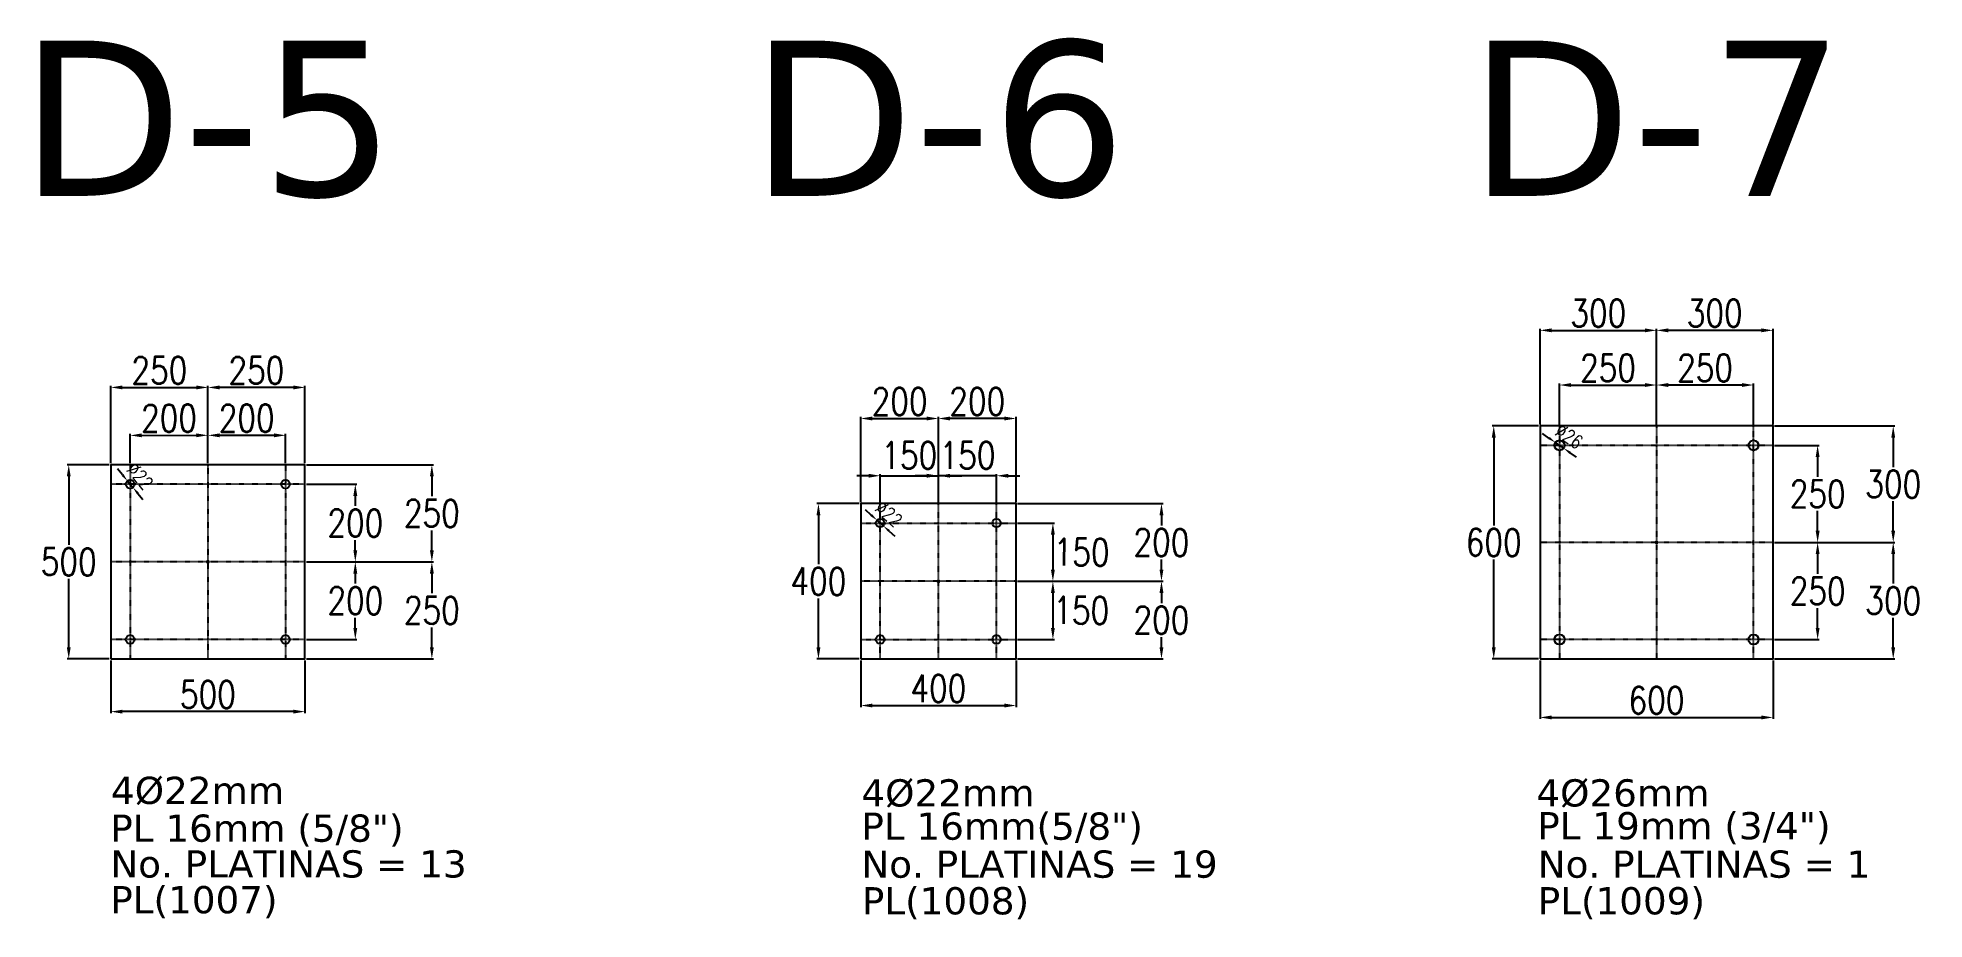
# Model space of a CAD drawing. Header units: millimetres. Extents: x 1541 to 289025, y -12015 to 47026.
# Drawn here: x 143617 to 148475, y 559 to 2829 of the extents above; entities that cross this region are included whole.
import ezdxf
from ezdxf.enums import TextEntityAlignment as Align

# ---------------------------------------------------------------- set-up
doc = ezdxf.new("R2010")
doc.units = ezdxf.units.MM
doc.header["$LTSCALE"] = 0.1
doc.linetypes.add('DASHDOT', pattern=[25.4, 12.7, -6.35, 0, -6.35])
for name, color, linetype in [('COTAS', 8, 'Continuous'), ('EJE PERNOS', 1, 'DASHDOT'), ('PERNOS', 3, 'Continuous'), ('PLATINAS', 5, 'Continuous'), ('TEXTO GENERAL', 3, 'Continuous'), ('TEXTO GENRAL', 3, 'Continuous')]:
    doc.layers.add(name, color=color, linetype=linetype)
doc.styles.add('CNI_COTAS', font='romans.shx', dxfattribs={"width": 0.8})
doc.styles.add('TEXTO GENERAL', font='verdana.ttf', dxfattribs={"height": 0.9})
doc.dimstyles.new('1.2', dxfattribs={"dimscale": 0, "dimtxt": 35, "dimasz": 20, "dimexe": 2, "dimexo": 2, "dimgap": 7, "dimtad": 1, "dimdec": 0, "dimzin": 4, "dimdsep": 46, "dimtxsty": 'CNI_COTAS', "dimcen": 0, "dimclrd": 256, "dimclrt": 3, "dimadec": 0, "dimazin": 0, "dimtfac": 1, "dimtdec": 0, "dimtmove": 2, "dimatfit": 0, "dimfxl": 0.05, "dimtolj": 1, "dimtzin": 0, "dimarcsym": 1})
doc.dimstyles.new('1.3', dxfattribs={"dimscale": 0, "dimtxt": 50, "dimasz": 30, "dimexe": 4, "dimexo": 4, "dimgap": 9, "dimtad": 1, "dimdec": 0, "dimzin": 4, "dimdsep": 46, "dimtxsty": 'CNI_COTAS', "dimcen": 0, "dimclrd": 256, "dimclrt": 3, "dimadec": 0, "dimazin": 0, "dimtfac": 1, "dimtdec": 0, "dimtmove": 2, "dimatfit": 0, "dimfxl": 0.05, "dimtolj": 1, "dimtzin": 0, "dimarcsym": 0})

msp = doc.modelspace()

# ---------------------------------------------------------------- texts
at = {"layer": 'TEXTO GENERAL', "color": 3, "style": 'TEXTO GENERAL'}
for s, p in [('4%%C22mm', (143805.7, 855.8)), ('4%%C22mm', (145738.2, 849.3)), ('4%%C26mm', (147476.5, 849.3)), ('PL 16mm (5/8")', (143803.9, 758.5)), ('PL 16mm(5/8")', (145738.2, 763.7)), ('PL 19mm (3/4")', (147478.8, 764.8)), ('No. PLATINAS = 13', (143803.9, 666.4)), ('No. PLATINAS = 19', (145738, 665.9)), ('No. PLATINAS = 1', (147480, 665.9)), ('PL(1007)', (143803.9, 574.3)), ('PL(1008)', (145739.4, 571.5)), ('PL(1009)', (147480, 571.5))]:
    msp.add_text(s, height=70, dxfattribs=at).set_placement(p)
at = {"layer": 'TEXTO GENRAL', "color": 3, "style": 'TEXTO GENERAL'}
for s, p in [('D-5', (144054.5, 2621.4)), ('D-6', (145936.5, 2621.4)), ('D-7', (147785.9, 2621.4))]:
    msp.add_text(s, height=400, dxfattribs=at).set_placement(p, align=Align.MIDDLE_CENTER)

# ---------------------------------------------------------------- blocks, each defined once
blk = doc.blocks.new('*D55')
at = {"layer": 'COTAS', "color": 0, "lineweight": -2, "transparency": 16777216}
for p, q in [((143801.2, 1729.1), (143692.9, 1729.1)), ((143801.2, 1229.1), (143692.9, 1229.1))]:
    blk.add_line(p, q, dxfattribs=at)
at = {"layer": 'COTAS', "lineweight": -2, "transparency": 16777216}
for p, q in [((143696.9, 1699.1), (143696.9, 1523.1)), ((143696.9, 1259.1), (143696.9, 1435.1))]:
    blk.add_line(p, q, dxfattribs=at)
at = {"layer": 'COTAS', "transparency": 16777216}
for points in [[(143691.9, 1699.1), (143701.9, 1699.1), (143696.9, 1729.1)], [(143691.9, 1259.1), (143701.9, 1259.1), (143696.9, 1229.1)]]:
    blk.add_solid(points, dxfattribs=at)
at = {"layer": 'Defpoints', "color": 0, "transparency": 16777216}
for p in [(143696.9, 1729.1), (143805.2, 1729.1), (143805.2, 1229.1)]:
    blk.add_point(p, dxfattribs=at)
at = {"layer": 'COTAS', "color": 3, "transparency": 16777216, "insert": (143696.9, 1479.1), "char_height": 70, "attachment_point": 5, "rotation": 359.5, "style": 'CNI_COTAS'}
blk.add_mtext('\\A1;500', dxfattribs=at)
blk = doc.blocks.new('*D56')
at = {"layer": 'COTAS', "color": 0, "lineweight": -2, "transparency": 16777216}
for p, q in [((143805.2, 1225.1), (143805.2, 1089.5)), ((144305.2, 1225.1), (144305.2, 1089.5))]:
    blk.add_line(p, q, dxfattribs=at)
at = {"layer": 'COTAS', "lineweight": -2, "transparency": 16777216}
blk.add_line((144275.2, 1093.5), (143835.2, 1093.5), dxfattribs=at)
at = {"layer": 'COTAS', "transparency": 16777216}
for points in [[(143835.2, 1098.5), (143835.2, 1088.5), (143805.2, 1093.5)], [(144275.2, 1098.5), (144275.2, 1088.5), (144305.2, 1093.5)]]:
    blk.add_solid(points, dxfattribs=at)
at = {"layer": 'Defpoints', "color": 0, "transparency": 16777216}
for p in [(143805.2, 1229.1), (144305.2, 1229.1), (143805.2, 1093.5)]:
    blk.add_point(p, dxfattribs=at)
at = {"layer": 'COTAS', "color": 3, "transparency": 16777216, "insert": (144055.2, 1137.5), "char_height": 70, "attachment_point": 5, "style": 'CNI_COTAS'}
blk.add_mtext('\\A1;500', dxfattribs=at)
blk = doc.blocks.new('*D57')
at = {"layer": 'COTAS', "color": 0, "lineweight": -2, "transparency": 16777216}
for p, q in [((143855.2, 1732.9), (143855.1, 1808.7)), ((144055.2, 1733.1), (144055.1, 1808.9))]:
    blk.add_line(p, q, dxfattribs=at)
at = {"layer": 'COTAS', "lineweight": -2, "transparency": 16777216}
blk.add_line((143885.1, 1804.8), (144025.1, 1804.9), dxfattribs=at)
at = {"layer": 'COTAS', "transparency": 16777216}
for points in [[(143885.1, 1809.8), (143885.1, 1799.8), (143855.1, 1804.7)], [(144025.1, 1809.9), (144025.1, 1799.9), (144055.1, 1804.9)]]:
    blk.add_solid(points, dxfattribs=at)
at = {"layer": 'Defpoints', "color": 0, "transparency": 16777216}
for p in [(144055.1, 1804.9), (143855.2, 1728.9), (144055.2, 1729.1)]:
    blk.add_point(p, dxfattribs=at)
at = {"layer": 'COTAS', "color": 3, "transparency": 16777216, "insert": (143955.1, 1848.8), "char_height": 70, "attachment_point": 5, "rotation": 0.0625, "style": 'CNI_COTAS'}
blk.add_mtext('\\A1;200', dxfattribs=at)
blk = doc.blocks.new('*D52')
at = {"layer": 'COTAS', "color": 0, "lineweight": -2, "transparency": 16777216}
for p, q in [((143805.2, 1733.1), (143805.2, 1932.2)), ((144055.2, 1733.1), (144055.2, 1932.2))]:
    blk.add_line(p, q, dxfattribs=at)
at = {"layer": 'COTAS', "lineweight": -2, "transparency": 16777216}
blk.add_line((143835.2, 1928.2), (144025.2, 1928.2), dxfattribs=at)
at = {"layer": 'COTAS', "transparency": 16777216}
for points in [[(143835.2, 1933.2), (143835.2, 1923.2), (143805.2, 1928.2)], [(144025.2, 1933.2), (144025.2, 1923.2), (144055.2, 1928.2)]]:
    blk.add_solid(points, dxfattribs=at)
at = {"layer": 'Defpoints', "color": 0, "transparency": 16777216}
for p in [(144055.2, 1928.2), (143805.2, 1729.1), (144055.2, 1729.1)]:
    blk.add_point(p, dxfattribs=at)
at = {"layer": 'COTAS', "color": 3, "transparency": 16777216, "insert": (143930.2, 1972.2), "char_height": 70, "attachment_point": 5, "style": 'CNI_COTAS'}
blk.add_mtext('\\A1;250', dxfattribs=at)
blk = doc.blocks.new('*D53')
at = {"layer": 'COTAS', "color": 0, "lineweight": -2, "transparency": 16777216}
for p, q in [((144055.2, 1733.1), (144055.2, 1808.9)), ((144255.2, 1733.1), (144255.2, 1808.9))]:
    blk.add_line(p, q, dxfattribs=at)
at = {"layer": 'COTAS', "lineweight": -2, "transparency": 16777216}
blk.add_line((144085.2, 1804.9), (144225.2, 1804.9), dxfattribs=at)
at = {"layer": 'COTAS', "transparency": 16777216}
for points in [[(144085.2, 1809.9), (144085.2, 1799.9), (144055.2, 1804.9)], [(144225.2, 1809.9), (144225.2, 1799.9), (144255.2, 1804.9)]]:
    blk.add_solid(points, dxfattribs=at)
at = {"layer": 'Defpoints', "color": 0, "transparency": 16777216}
for p in [(144255.2, 1804.9), (144055.2, 1729.1), (144255.2, 1729.1)]:
    blk.add_point(p, dxfattribs=at)
at = {"layer": 'COTAS', "color": 3, "transparency": 16777216, "insert": (144155.2, 1848.9), "char_height": 70, "attachment_point": 5, "style": 'CNI_COTAS'}
blk.add_mtext('\\A1;200', dxfattribs=at)
blk = doc.blocks.new('*D58')
at = {"layer": 'COTAS', "color": 0, "lineweight": -2, "transparency": 16777216}
for p, q in [((144055.2, 1733.1), (144055.2, 1932.2)), ((144305.2, 1733.1), (144305.2, 1932.2))]:
    blk.add_line(p, q, dxfattribs=at)
at = {"layer": 'COTAS', "lineweight": -2, "transparency": 16777216}
blk.add_line((144275.2, 1928.2), (144085.2, 1928.2), dxfattribs=at)
at = {"layer": 'COTAS', "transparency": 16777216}
for points in [[(144085.2, 1933.2), (144085.2, 1923.2), (144055.2, 1928.2)], [(144275.2, 1933.2), (144275.2, 1923.2), (144305.2, 1928.2)]]:
    blk.add_solid(points, dxfattribs=at)
at = {"layer": 'Defpoints', "color": 0, "transparency": 16777216}
for p in [(144055.2, 1928.2), (144055.2, 1729.1), (144305.2, 1729.1)]:
    blk.add_point(p, dxfattribs=at)
at = {"layer": 'COTAS', "color": 3, "transparency": 16777216, "insert": (144180.2, 1972.2), "char_height": 70, "attachment_point": 5, "style": 'CNI_COTAS'}
blk.add_mtext('\\A1;250', dxfattribs=at)
blk = doc.blocks.new('*D59')
at = {"layer": 'COTAS', "color": 0, "lineweight": -2, "transparency": 16777216}
for p, q in [((144309.2, 1679.1), (144438.9, 1679.1)), ((144309.2, 1479.1), (144438.9, 1479.1))]:
    blk.add_line(p, q, dxfattribs=at)
at = {"layer": 'COTAS', "lineweight": -2, "transparency": 16777216}
for p, q in [((144434.9, 1649.1), (144434.9, 1623.1)), ((144434.9, 1509.1), (144434.9, 1535.1))]:
    blk.add_line(p, q, dxfattribs=at)
at = {"layer": 'COTAS', "transparency": 16777216}
for points in [[(144429.9, 1649.1), (144439.9, 1649.1), (144434.9, 1679.1)], [(144429.9, 1509.1), (144439.9, 1509.1), (144434.9, 1479.1)]]:
    blk.add_solid(points, dxfattribs=at)
at = {"layer": 'Defpoints', "color": 0, "transparency": 16777216}
for p in [(144305.2, 1679.1), (144305.2, 1479.1), (144434.9, 1479.1)]:
    blk.add_point(p, dxfattribs=at)
at = {"layer": 'COTAS', "color": 3, "transparency": 16777216, "insert": (144434.9, 1579.1), "char_height": 70, "attachment_point": 5, "rotation": 359.5, "style": 'CNI_COTAS'}
blk.add_mtext('\\A1;200', dxfattribs=at)
blk = doc.blocks.new('*D60')
at = {"layer": 'COTAS', "color": 0, "lineweight": -2, "transparency": 16777216}
for p, q in [((144309.2, 1479.1), (144438.9, 1479.1)), ((144309.2, 1279.1), (144438.9, 1279.1))]:
    blk.add_line(p, q, dxfattribs=at)
at = {"layer": 'COTAS', "lineweight": -2, "transparency": 16777216}
for p, q in [((144434.9, 1449.1), (144434.9, 1423.1)), ((144434.9, 1309.1), (144434.9, 1335.1))]:
    blk.add_line(p, q, dxfattribs=at)
at = {"layer": 'COTAS', "transparency": 16777216}
for points in [[(144429.9, 1449.1), (144439.9, 1449.1), (144434.9, 1479.1)], [(144429.9, 1309.1), (144439.9, 1309.1), (144434.9, 1279.1)]]:
    blk.add_solid(points, dxfattribs=at)
at = {"layer": 'Defpoints', "color": 0, "transparency": 16777216}
for p in [(144305.2, 1479.1), (144305.2, 1279.1), (144434.9, 1279.1)]:
    blk.add_point(p, dxfattribs=at)
at = {"layer": 'COTAS', "color": 3, "transparency": 16777216, "insert": (144434.9, 1379.1), "char_height": 70, "attachment_point": 5, "rotation": 359.5, "style": 'CNI_COTAS'}
blk.add_mtext('\\A1;200', dxfattribs=at)
blk = doc.blocks.new('*D61')
at = {"layer": 'COTAS', "color": 0, "lineweight": -2, "transparency": 16777216}
for p, q in [((144309.2, 1479.1), (144636, 1479.1)), ((144309.2, 1229.1), (144636, 1229.1))]:
    blk.add_line(p, q, dxfattribs=at)
at = {"layer": 'COTAS', "lineweight": -2, "transparency": 16777216}
for p, q in [((144632, 1449.1), (144632, 1398.1)), ((144632, 1259.1), (144632, 1310.1))]:
    blk.add_line(p, q, dxfattribs=at)
at = {"layer": 'COTAS', "transparency": 16777216}
for points in [[(144627, 1449.1), (144637, 1449.1), (144632, 1479.1)], [(144627, 1259.1), (144637, 1259.1), (144632, 1229.1)]]:
    blk.add_solid(points, dxfattribs=at)
at = {"layer": 'Defpoints', "color": 0, "transparency": 16777216}
for p in [(144305.2, 1479.1), (144632, 1479.1), (144305.2, 1229.1)]:
    blk.add_point(p, dxfattribs=at)
at = {"layer": 'COTAS', "color": 3, "transparency": 16777216, "insert": (144632, 1354.1), "char_height": 70, "attachment_point": 5, "rotation": 359.5, "style": 'CNI_COTAS'}
blk.add_mtext('\\A1;250', dxfattribs=at)
blk = doc.blocks.new('*D54')
at = {"layer": 'COTAS', "color": 0, "lineweight": -2, "transparency": 16777216}
for p, q in [((144309.2, 1729.1), (144636, 1729.1)), ((144309.2, 1479.1), (144636, 1479.1))]:
    blk.add_line(p, q, dxfattribs=at)
at = {"layer": 'COTAS', "lineweight": -2, "transparency": 16777216}
for p, q in [((144632, 1699.1), (144632, 1648.1)), ((144632, 1509.1), (144632, 1560.1))]:
    blk.add_line(p, q, dxfattribs=at)
at = {"layer": 'COTAS', "transparency": 16777216}
for points in [[(144627, 1699.1), (144637, 1699.1), (144632, 1729.1)], [(144627, 1509.1), (144637, 1509.1), (144632, 1479.1)]]:
    blk.add_solid(points, dxfattribs=at)
at = {"layer": 'Defpoints', "color": 0, "transparency": 16777216}
for p in [(144305.2, 1729.1), (144305.2, 1479.1), (144632, 1479.1)]:
    blk.add_point(p, dxfattribs=at)
at = {"layer": 'COTAS', "color": 3, "transparency": 16777216, "insert": (144632, 1604.1), "char_height": 70, "attachment_point": 5, "rotation": 359.5, "style": 'CNI_COTAS'}
blk.add_mtext('\\A1;250', dxfattribs=at)
blk = doc.blocks.new('*D62')
at = {"layer": 'COTAS', "lineweight": -2, "ltscale": 3, "transparency": 16777216}
for p, q in [((143835.3, 1702.9), (143822.5, 1718.3)), ((143848.2, 1687.5), (143862.2, 1670.6)), ((143875, 1655.3), (143887.8, 1639.9))]:
    blk.add_line(p, q, dxfattribs=at)
at = {"layer": 'COTAS', "ltscale": 3, "transparency": 16777216}
for points in [[(143837.9, 1705), (143832.8, 1700.8), (143848.2, 1687.5)], [(143877.6, 1657.4), (143872.5, 1653.1), (143862.2, 1670.6)]]:
    blk.add_solid(points, dxfattribs=at)
at = {"layer": 'Defpoints', "color": 0, "ltscale": 3, "transparency": 16777216}
for p in [(143848.2, 1687.5), (143862.2, 1670.6)]:
    blk.add_point(p, dxfattribs=at)
at = {"layer": 'COTAS', "color": 3, "ltscale": 3, "transparency": 16777216, "insert": (143880.4, 1699.8), "char_height": 35, "attachment_point": 5, "rotation": 309.8132, "style": 'CNI_COTAS'}
blk.add_mtext('\\A1;∅22', dxfattribs=at)
blk = doc.blocks.new('*D65')
at = {"layer": 'COTAS', "lineweight": -2, "transparency": 16777216}
for p, q in [((145756.5, 1700.8), (145726.5, 1700.8)), ((145786.5, 1700.8), (145936.5, 1700.8)), ((145966.5, 1700.8), (145996.5, 1700.8))]:
    blk.add_line(p, q, dxfattribs=at)
at = {"layer": 'COTAS', "color": 0, "lineweight": -2, "transparency": 16777216}
for p, q in [((145786.5, 1633.1), (145786.5, 1704.8)), ((145936.5, 1633.1), (145936.5, 1704.8))]:
    blk.add_line(p, q, dxfattribs=at)
at = {"layer": 'COTAS', "transparency": 16777216}
for points in [[(145756.5, 1705.8), (145756.5, 1695.8), (145786.5, 1700.8)], [(145966.5, 1705.8), (145966.5, 1695.8), (145936.5, 1700.8)]]:
    blk.add_solid(points, dxfattribs=at)
at = {"layer": 'Defpoints', "color": 0, "transparency": 16777216}
for p in [(145936.5, 1700.8), (145786.5, 1629.1), (145936.5, 1629.1)]:
    blk.add_point(p, dxfattribs=at)
at = {"layer": 'COTAS', "color": 3, "transparency": 16777216, "insert": (145861.5, 1753.3), "char_height": 70, "attachment_point": 5, "style": 'CNI_COTAS'}
blk.add_mtext('\\A1;150', dxfattribs=at)
blk = doc.blocks.new('*D66')
at = {"layer": 'COTAS', "lineweight": -2, "transparency": 16777216}
for p, q in [((145906.5, 1700.8), (145876.5, 1700.8)), ((146086.5, 1700.8), (145936.5, 1700.8)), ((146116.5, 1700.8), (146146.5, 1700.8))]:
    blk.add_line(p, q, dxfattribs=at)
at = {"layer": 'COTAS', "color": 0, "lineweight": -2, "transparency": 16777216}
for p, q in [((145936.5, 1633.1), (145936.5, 1704.8)), ((146086.5, 1633.1), (146086.5, 1704.8))]:
    blk.add_line(p, q, dxfattribs=at)
at = {"layer": 'COTAS', "transparency": 16777216}
for points in [[(145906.5, 1705.8), (145906.5, 1695.8), (145936.5, 1700.8)], [(146116.5, 1705.8), (146116.5, 1695.8), (146086.5, 1700.8)]]:
    blk.add_solid(points, dxfattribs=at)
at = {"layer": 'Defpoints', "color": 0, "transparency": 16777216}
for p in [(145936.5, 1700.8), (145936.5, 1629.1), (146086.5, 1629.1)]:
    blk.add_point(p, dxfattribs=at)
at = {"layer": 'COTAS', "color": 3, "transparency": 16777216, "insert": (146011.5, 1753.3), "char_height": 70, "attachment_point": 5, "style": 'CNI_COTAS'}
blk.add_mtext('\\A1;150', dxfattribs=at)
blk = doc.blocks.new('*D67')
at = {"layer": 'COTAS', "color": 0, "lineweight": -2, "transparency": 16777216}
for p, q in [((145736.5, 1633.1), (145736.5, 1852.2)), ((145936.5, 1633.1), (145936.5, 1852.2))]:
    blk.add_line(p, q, dxfattribs=at)
at = {"layer": 'COTAS', "lineweight": -2, "transparency": 16777216}
blk.add_line((145766.5, 1848.2), (145906.5, 1848.2), dxfattribs=at)
at = {"layer": 'COTAS', "transparency": 16777216}
for points in [[(145766.5, 1853.2), (145766.5, 1843.2), (145736.5, 1848.2)], [(145906.5, 1853.2), (145906.5, 1843.2), (145936.5, 1848.2)]]:
    blk.add_solid(points, dxfattribs=at)
at = {"layer": 'Defpoints', "color": 0, "transparency": 16777216}
for p in [(145936.5, 1848.2), (145736.5, 1629.1), (145936.5, 1629.1)]:
    blk.add_point(p, dxfattribs=at)
at = {"layer": 'COTAS', "color": 3, "transparency": 16777216, "insert": (145836.5, 1892.2), "char_height": 70, "attachment_point": 5, "style": 'CNI_COTAS'}
blk.add_mtext('\\A1;200', dxfattribs=at)
blk = doc.blocks.new('*D68')
at = {"layer": 'COTAS', "color": 0, "lineweight": -2, "transparency": 16777216}
for p, q in [((145936.5, 1633.1), (145936.5, 1852.2)), ((146136.5, 1633.1), (146136.5, 1852.2))]:
    blk.add_line(p, q, dxfattribs=at)
at = {"layer": 'COTAS', "lineweight": -2, "transparency": 16777216}
blk.add_line((146106.5, 1848.2), (145966.5, 1848.2), dxfattribs=at)
at = {"layer": 'COTAS', "transparency": 16777216}
for points in [[(145966.5, 1853.2), (145966.5, 1843.2), (145936.5, 1848.2)], [(146106.5, 1853.2), (146106.5, 1843.2), (146136.5, 1848.2)]]:
    blk.add_solid(points, dxfattribs=at)
at = {"layer": 'Defpoints', "color": 0, "transparency": 16777216}
for p in [(145936.5, 1848.2), (145936.5, 1629.1), (146136.5, 1629.1)]:
    blk.add_point(p, dxfattribs=at)
at = {"layer": 'COTAS', "color": 3, "transparency": 16777216, "insert": (146036.5, 1892.2), "char_height": 70, "attachment_point": 5, "style": 'CNI_COTAS'}
blk.add_mtext('\\A1;200', dxfattribs=at)
blk = doc.blocks.new('*D69')
at = {"layer": 'COTAS', "color": 0, "lineweight": -2, "transparency": 16777216}
for p, q in [((145732.5, 1629.1), (145623.6, 1629.1)), ((145732.5, 1229.1), (145623.6, 1229.1))]:
    blk.add_line(p, q, dxfattribs=at)
at = {"layer": 'COTAS', "lineweight": -2, "transparency": 16777216}
for p, q in [((145627.6, 1599.1), (145627.6, 1473.1)), ((145627.6, 1259.1), (145627.6, 1385.1))]:
    blk.add_line(p, q, dxfattribs=at)
at = {"layer": 'COTAS', "transparency": 16777216}
for points in [[(145622.6, 1599.1), (145632.6, 1599.1), (145627.6, 1629.1)], [(145622.6, 1259.1), (145632.6, 1259.1), (145627.6, 1229.1)]]:
    blk.add_solid(points, dxfattribs=at)
at = {"layer": 'Defpoints', "color": 0, "transparency": 16777216}
for p in [(145736.5, 1629.1), (145627.6, 1229.1), (145736.5, 1229.1)]:
    blk.add_point(p, dxfattribs=at)
at = {"layer": 'COTAS', "color": 3, "transparency": 16777216, "insert": (145627.6, 1429.1), "char_height": 70, "attachment_point": 5, "rotation": 359.5, "style": 'CNI_COTAS'}
blk.add_mtext('\\A1;400', dxfattribs=at)
blk = doc.blocks.new('*D70')
at = {"layer": 'COTAS', "color": 0, "lineweight": -2, "transparency": 16777216}
for p, q in [((145736.5, 1225.1), (145736.5, 1105.2)), ((146136.5, 1225.1), (146136.5, 1105.2))]:
    blk.add_line(p, q, dxfattribs=at)
at = {"layer": 'COTAS', "lineweight": -2, "transparency": 16777216}
blk.add_line((145766.5, 1109.2), (146106.5, 1109.2), dxfattribs=at)
at = {"layer": 'COTAS', "transparency": 16777216}
for points in [[(145766.5, 1114.2), (145766.5, 1104.2), (145736.5, 1109.2)], [(146106.5, 1114.2), (146106.5, 1104.2), (146136.5, 1109.2)]]:
    blk.add_solid(points, dxfattribs=at)
at = {"layer": 'Defpoints', "color": 0, "transparency": 16777216}
for p in [(145736.5, 1229.1), (146136.5, 1229.1), (146136.5, 1109.2)]:
    blk.add_point(p, dxfattribs=at)
at = {"layer": 'COTAS', "color": 3, "transparency": 16777216, "insert": (145936.5, 1153.2), "char_height": 70, "attachment_point": 5, "style": 'CNI_COTAS'}
blk.add_mtext('\\A1;400', dxfattribs=at)
blk = doc.blocks.new('*D71')
at = {"layer": 'COTAS', "color": 0, "lineweight": -2, "transparency": 16777216}
for p, q in [((146140.5, 1579.1), (146235.4, 1579.1)), ((146140.5, 1429.1), (146235.4, 1429.1))]:
    blk.add_line(p, q, dxfattribs=at)
at = {"layer": 'COTAS', "lineweight": -2, "transparency": 16777216}
blk.add_line((146231.4, 1549.1), (146231.4, 1459.1), dxfattribs=at)
at = {"layer": 'COTAS', "transparency": 16777216}
for points in [[(146226.4, 1549.1), (146236.4, 1549.1), (146231.4, 1579.1)], [(146226.4, 1459.1), (146236.4, 1459.1), (146231.4, 1429.1)]]:
    blk.add_solid(points, dxfattribs=at)
at = {"layer": 'Defpoints', "color": 0, "transparency": 16777216}
for p in [(146136.5, 1579.1), (146136.5, 1429.1), (146231.4, 1429.1)]:
    blk.add_point(p, dxfattribs=at)
at = {"layer": 'COTAS', "color": 3, "transparency": 16777216, "insert": (146305.3, 1504.1), "char_height": 70, "attachment_point": 5, "rotation": 359.5, "style": 'CNI_COTAS'}
blk.add_mtext('\\A1;150', dxfattribs=at)
blk = doc.blocks.new('*D72')
at = {"layer": 'COTAS', "color": 0, "lineweight": -2, "transparency": 16777216}
for p, q in [((146140.5, 1429.1), (146235.4, 1429.1)), ((146140.5, 1279.1), (146235.4, 1279.1))]:
    blk.add_line(p, q, dxfattribs=at)
at = {"layer": 'COTAS', "lineweight": -2, "transparency": 16777216}
blk.add_line((146231.4, 1399.1), (146231.4, 1309.1), dxfattribs=at)
at = {"layer": 'COTAS', "transparency": 16777216}
for points in [[(146226.4, 1399.1), (146236.4, 1399.1), (146231.4, 1429.1)], [(146226.4, 1309.1), (146236.4, 1309.1), (146231.4, 1279.1)]]:
    blk.add_solid(points, dxfattribs=at)
at = {"layer": 'Defpoints', "color": 0, "transparency": 16777216}
for p in [(146136.5, 1429.1), (146136.5, 1279.1), (146231.4, 1279.1)]:
    blk.add_point(p, dxfattribs=at)
at = {"layer": 'COTAS', "color": 3, "transparency": 16777216, "insert": (146304.3, 1354.1), "char_height": 70, "attachment_point": 5, "rotation": 359.5, "style": 'CNI_COTAS'}
blk.add_mtext('\\A1;150', dxfattribs=at)
blk = doc.blocks.new('*D63')
at = {"layer": 'COTAS', "color": 0, "lineweight": -2, "transparency": 16777216}
for p, q in [((146140.5, 1629.1), (146515, 1629.1)), ((146140.5, 1429.1), (146515, 1429.1))]:
    blk.add_line(p, q, dxfattribs=at)
at = {"layer": 'COTAS', "lineweight": -2, "transparency": 16777216}
for p, q in [((146511, 1599.1), (146511, 1573.1)), ((146511, 1459.1), (146511, 1485.1))]:
    blk.add_line(p, q, dxfattribs=at)
at = {"layer": 'COTAS', "transparency": 16777216}
for points in [[(146506, 1599.1), (146516, 1599.1), (146511, 1629.1)], [(146506, 1459.1), (146516, 1459.1), (146511, 1429.1)]]:
    blk.add_solid(points, dxfattribs=at)
at = {"layer": 'Defpoints', "color": 0, "transparency": 16777216}
for p in [(146136.5, 1629.1), (146136.5, 1429.1), (146511, 1429.1)]:
    blk.add_point(p, dxfattribs=at)
at = {"layer": 'COTAS', "color": 3, "transparency": 16777216, "insert": (146511, 1529.1), "char_height": 70, "attachment_point": 5, "rotation": 359.5, "style": 'CNI_COTAS'}
blk.add_mtext('\\A1;200', dxfattribs=at)
blk = doc.blocks.new('*D64')
at = {"layer": 'COTAS', "color": 0, "lineweight": -2, "transparency": 16777216}
for p, q in [((146140.5, 1429.1), (146515, 1429.1)), ((146140.5, 1229.1), (146515, 1229.1))]:
    blk.add_line(p, q, dxfattribs=at)
at = {"layer": 'COTAS', "lineweight": -2, "transparency": 16777216}
for p, q in [((146511, 1399.1), (146511, 1373.1)), ((146511, 1259.1), (146511, 1285.1))]:
    blk.add_line(p, q, dxfattribs=at)
at = {"layer": 'COTAS', "transparency": 16777216}
for points in [[(146506, 1399.1), (146516, 1399.1), (146511, 1429.1)], [(146506, 1259.1), (146516, 1259.1), (146511, 1229.1)]]:
    blk.add_solid(points, dxfattribs=at)
at = {"layer": 'Defpoints', "color": 0, "transparency": 16777216}
for p in [(146136.5, 1429.1), (146136.5, 1229.1), (146511, 1229.1)]:
    blk.add_point(p, dxfattribs=at)
at = {"layer": 'COTAS', "color": 3, "transparency": 16777216, "insert": (146511, 1329.1), "char_height": 70, "attachment_point": 5, "rotation": 359.5, "style": 'CNI_COTAS'}
blk.add_mtext('\\A1;200', dxfattribs=at)
blk = doc.blocks.new('*D73')
at = {"layer": 'COTAS', "lineweight": -2, "ltscale": 3, "transparency": 16777216}
for p, q in [((145763.3, 1599.7), (145748.4, 1613.1)), ((145778.3, 1586.4), (145794.7, 1571.8)), ((145809.6, 1558.4), (145824.5, 1545.1))]:
    blk.add_line(p, q, dxfattribs=at)
at = {"layer": 'COTAS', "ltscale": 3, "transparency": 16777216}
for points in [[(145765.6, 1602.2), (145761.1, 1597.2), (145778.3, 1586.4)], [(145811.8, 1560.9), (145807.4, 1555.9), (145794.7, 1571.8)]]:
    blk.add_solid(points, dxfattribs=at)
at = {"layer": 'Defpoints', "color": 0, "ltscale": 3, "transparency": 16777216}
for p in [(145778.3, 1586.4), (145794.7, 1571.8)]:
    blk.add_point(p, dxfattribs=at)
at = {"layer": 'COTAS', "color": 3, "ltscale": 3, "transparency": 16777216, "insert": (145808.8, 1602.8), "char_height": 35, "attachment_point": 5, "rotation": 318.2334, "style": 'CNI_COTAS'}
blk.add_mtext('\\A1;∅22', dxfattribs=at)
blk = doc.blocks.new('*D80')
at = {"layer": 'COTAS', "color": 0, "lineweight": -2, "transparency": 16777216}
for p, q in [((147535.9, 1833.1), (147535.9, 1938.4)), ((147785.9, 1833.1), (147785.9, 1938.4))]:
    blk.add_line(p, q, dxfattribs=at)
at = {"layer": 'COTAS', "lineweight": -2, "transparency": 16777216}
blk.add_line((147565.9, 1934.4), (147755.9, 1934.4), dxfattribs=at)
at = {"layer": 'COTAS', "transparency": 16777216}
for points in [[(147565.9, 1939.4), (147565.9, 1929.4), (147535.9, 1934.4)], [(147755.9, 1939.4), (147755.9, 1929.4), (147785.9, 1934.4)]]:
    blk.add_solid(points, dxfattribs=at)
at = {"layer": 'Defpoints', "color": 0, "transparency": 16777216}
for p in [(147785.9, 1934.4), (147535.9, 1829.1), (147785.9, 1829.1)]:
    blk.add_point(p, dxfattribs=at)
at = {"layer": 'COTAS', "color": 3, "transparency": 16777216, "insert": (147660.9, 1978.4), "char_height": 70, "attachment_point": 5, "style": 'CNI_COTAS'}
blk.add_mtext('\\A1;250', dxfattribs=at)
blk = doc.blocks.new('*D81')
at = {"layer": 'COTAS', "color": 0, "lineweight": -2, "transparency": 16777216}
for p, q in [((147485.9, 1833.1), (147485.9, 2079.2)), ((147785.9, 1833.1), (147785.9, 2079.2))]:
    blk.add_line(p, q, dxfattribs=at)
at = {"layer": 'COTAS', "lineweight": -2, "transparency": 16777216}
blk.add_line((147515.9, 2075.2), (147755.9, 2075.2), dxfattribs=at)
at = {"layer": 'COTAS', "transparency": 16777216}
for points in [[(147515.9, 2080.2), (147515.9, 2070.2), (147485.9, 2075.2)], [(147755.9, 2080.2), (147755.9, 2070.2), (147785.9, 2075.2)]]:
    blk.add_solid(points, dxfattribs=at)
at = {"layer": 'Defpoints', "color": 0, "transparency": 16777216}
for p in [(147785.9, 2075.2), (147485.9, 1829.1), (147785.9, 1829.1)]:
    blk.add_point(p, dxfattribs=at)
at = {"layer": 'COTAS', "color": 3, "transparency": 16777216, "insert": (147635.9, 2119.2), "char_height": 70, "attachment_point": 5, "style": 'CNI_COTAS'}
blk.add_mtext('\\A1;300', dxfattribs=at)
blk = doc.blocks.new('*D74')
at = {"layer": 'COTAS', "color": 0, "lineweight": -2, "transparency": 16777216}
for p, q in [((147785.9, 1833.1), (147785.9, 1938.4)), ((148035.9, 1833.1), (148035.9, 1938.4))]:
    blk.add_line(p, q, dxfattribs=at)
at = {"layer": 'COTAS', "lineweight": -2, "transparency": 16777216}
blk.add_line((148005.9, 1934.4), (147815.9, 1934.4), dxfattribs=at)
at = {"layer": 'COTAS', "transparency": 16777216}
for points in [[(147815.9, 1939.4), (147815.9, 1929.4), (147785.9, 1934.4)], [(148005.9, 1939.4), (148005.9, 1929.4), (148035.9, 1934.4)]]:
    blk.add_solid(points, dxfattribs=at)
at = {"layer": 'Defpoints', "color": 0, "transparency": 16777216}
for p in [(147785.9, 1934.4), (147785.9, 1829.1), (148035.9, 1829.1)]:
    blk.add_point(p, dxfattribs=at)
at = {"layer": 'COTAS', "color": 3, "transparency": 16777216, "insert": (147910.9, 1978.4), "char_height": 70, "attachment_point": 5, "style": 'CNI_COTAS'}
blk.add_mtext('\\A1;250', dxfattribs=at)
blk = doc.blocks.new('*D75')
at = {"layer": 'COTAS', "color": 0, "lineweight": -2, "transparency": 16777216}
for p, q in [((147785.9, 1833.1), (147785.9, 2079.2)), ((148085.9, 1833.1), (148085.9, 2079.2))]:
    blk.add_line(p, q, dxfattribs=at)
at = {"layer": 'COTAS', "lineweight": -2, "transparency": 16777216}
blk.add_line((148055.9, 2075.2), (147815.9, 2075.2), dxfattribs=at)
at = {"layer": 'COTAS', "transparency": 16777216}
for points in [[(147815.9, 2080.2), (147815.9, 2070.2), (147785.9, 2075.2)], [(148055.9, 2080.2), (148055.9, 2070.2), (148085.9, 2075.2)]]:
    blk.add_solid(points, dxfattribs=at)
at = {"layer": 'Defpoints', "color": 0, "transparency": 16777216}
for p in [(147785.9, 2075.2), (147785.9, 1829.1), (148085.9, 1829.1)]:
    blk.add_point(p, dxfattribs=at)
at = {"layer": 'COTAS', "color": 3, "transparency": 16777216, "insert": (147935.9, 2119.2), "char_height": 70, "attachment_point": 5, "style": 'CNI_COTAS'}
blk.add_mtext('\\A1;300', dxfattribs=at)
blk = doc.blocks.new('*D82')
at = {"layer": 'COTAS', "color": 0, "lineweight": -2, "transparency": 16777216}
for p, q in [((148089.9, 1779.1), (148204.8, 1779.1)), ((148089.9, 1529.1), (148204.8, 1529.1))]:
    blk.add_line(p, q, dxfattribs=at)
at = {"layer": 'COTAS', "lineweight": -2, "transparency": 16777216}
for p, q in [((148200.8, 1749.1), (148200.8, 1698.1)), ((148200.8, 1559.1), (148200.8, 1610.1))]:
    blk.add_line(p, q, dxfattribs=at)
at = {"layer": 'COTAS', "transparency": 16777216}
for points in [[(148195.8, 1749.1), (148205.8, 1749.1), (148200.8, 1779.1)], [(148195.8, 1559.1), (148205.8, 1559.1), (148200.8, 1529.1)]]:
    blk.add_solid(points, dxfattribs=at)
at = {"layer": 'Defpoints', "color": 0, "transparency": 16777216}
for p in [(148085.9, 1779.1), (148085.9, 1529.1), (148200.8, 1529.1)]:
    blk.add_point(p, dxfattribs=at)
at = {"layer": 'COTAS', "color": 3, "transparency": 16777216, "insert": (148200.8, 1654.1), "char_height": 70, "attachment_point": 5, "rotation": 359.5, "style": 'CNI_COTAS'}
blk.add_mtext('\\A1;250', dxfattribs=at)
blk = doc.blocks.new('*D76')
at = {"layer": 'COTAS', "color": 0, "lineweight": -2, "transparency": 16777216}
for p, q in [((148089.9, 1829.1), (148399.5, 1829.1)), ((148089.9, 1529.1), (148399.5, 1529.1))]:
    blk.add_line(p, q, dxfattribs=at)
at = {"layer": 'COTAS', "lineweight": -2, "transparency": 16777216}
for p, q in [((148395.5, 1799.1), (148395.5, 1723.1)), ((148395.5, 1559.1), (148395.5, 1635.1))]:
    blk.add_line(p, q, dxfattribs=at)
at = {"layer": 'COTAS', "transparency": 16777216}
for points in [[(148390.5, 1799.1), (148400.5, 1799.1), (148395.5, 1829.1)], [(148390.5, 1559.1), (148400.5, 1559.1), (148395.5, 1529.1)]]:
    blk.add_solid(points, dxfattribs=at)
at = {"layer": 'Defpoints', "color": 0, "transparency": 16777216}
for p in [(148085.9, 1829.1), (148085.9, 1529.1), (148395.5, 1529.1)]:
    blk.add_point(p, dxfattribs=at)
at = {"layer": 'COTAS', "color": 3, "transparency": 16777216, "insert": (148395.5, 1679.1), "char_height": 70, "attachment_point": 5, "rotation": 359.5, "style": 'CNI_COTAS'}
blk.add_mtext('\\A1;300', dxfattribs=at)
blk = doc.blocks.new('*D77')
at = {"layer": 'COTAS', "color": 0, "lineweight": -2, "transparency": 16777216}
for p, q in [((148089.9, 1529.1), (148204.8, 1529.1)), ((148089.9, 1279.1), (148204.8, 1279.1))]:
    blk.add_line(p, q, dxfattribs=at)
at = {"layer": 'COTAS', "lineweight": -2, "transparency": 16777216}
for p, q in [((148200.8, 1499.1), (148200.8, 1448.1)), ((148200.8, 1309.1), (148200.8, 1360.1))]:
    blk.add_line(p, q, dxfattribs=at)
at = {"layer": 'COTAS', "transparency": 16777216}
for points in [[(148195.8, 1499.1), (148205.8, 1499.1), (148200.8, 1529.1)], [(148195.8, 1309.1), (148205.8, 1309.1), (148200.8, 1279.1)]]:
    blk.add_solid(points, dxfattribs=at)
at = {"layer": 'Defpoints', "color": 0, "transparency": 16777216}
for p in [(148085.9, 1529.1), (148200.8, 1529.1), (148085.9, 1279.1)]:
    blk.add_point(p, dxfattribs=at)
at = {"layer": 'COTAS', "color": 3, "transparency": 16777216, "insert": (148200.8, 1404.1), "char_height": 70, "attachment_point": 5, "rotation": 359.5, "style": 'CNI_COTAS'}
blk.add_mtext('\\A1;250', dxfattribs=at)
blk = doc.blocks.new('*D78')
at = {"layer": 'COTAS', "color": 0, "lineweight": -2, "transparency": 16777216}
for p, q in [((148089.9, 1529.1), (148399.5, 1529.1)), ((148089.9, 1229.1), (148399.5, 1229.1))]:
    blk.add_line(p, q, dxfattribs=at)
at = {"layer": 'COTAS', "lineweight": -2, "transparency": 16777216}
for p, q in [((148395.5, 1499.1), (148395.5, 1423.1)), ((148395.5, 1259.1), (148395.5, 1335.1))]:
    blk.add_line(p, q, dxfattribs=at)
at = {"layer": 'COTAS', "transparency": 16777216}
for points in [[(148390.5, 1499.1), (148400.5, 1499.1), (148395.5, 1529.1)], [(148390.5, 1259.1), (148400.5, 1259.1), (148395.5, 1229.1)]]:
    blk.add_solid(points, dxfattribs=at)
at = {"layer": 'Defpoints', "color": 0, "transparency": 16777216}
for p in [(148085.9, 1529.1), (148395.5, 1529.1), (148085.9, 1229.1)]:
    blk.add_point(p, dxfattribs=at)
at = {"layer": 'COTAS', "color": 3, "transparency": 16777216, "insert": (148395.5, 1379.1), "char_height": 70, "attachment_point": 5, "rotation": 359.5, "style": 'CNI_COTAS'}
blk.add_mtext('\\A1;300', dxfattribs=at)
blk = doc.blocks.new('*D79')
at = {"layer": 'COTAS', "color": 0, "lineweight": -2, "transparency": 16777216}
for p, q in [((147481.9, 1829.1), (147362.7, 1829.1)), ((147481.9, 1229.1), (147362.7, 1229.1))]:
    blk.add_line(p, q, dxfattribs=at)
at = {"layer": 'COTAS', "lineweight": -2, "transparency": 16777216}
for p, q in [((147366.7, 1799.1), (147366.7, 1573.1)), ((147366.7, 1259.1), (147366.7, 1485.1))]:
    blk.add_line(p, q, dxfattribs=at)
at = {"layer": 'COTAS', "transparency": 16777216}
for points in [[(147361.7, 1799.1), (147371.7, 1799.1), (147366.7, 1829.1)], [(147361.7, 1259.1), (147371.7, 1259.1), (147366.7, 1229.1)]]:
    blk.add_solid(points, dxfattribs=at)
at = {"layer": 'Defpoints', "color": 0, "transparency": 16777216}
for p in [(147485.9, 1829.1), (147366.7, 1229.1), (147485.9, 1229.1)]:
    blk.add_point(p, dxfattribs=at)
at = {"layer": 'COTAS', "color": 3, "transparency": 16777216, "insert": (147366.7, 1529.1), "char_height": 70, "attachment_point": 5, "rotation": 359.5, "style": 'CNI_COTAS'}
blk.add_mtext('\\A1;600', dxfattribs=at)
blk = doc.blocks.new('*D83')
at = {"layer": 'COTAS', "color": 0, "lineweight": -2, "transparency": 16777216}
for p, q in [((147485.9, 1225.1), (147485.9, 1074.5)), ((148085.9, 1225.1), (148085.9, 1074.5))]:
    blk.add_line(p, q, dxfattribs=at)
at = {"layer": 'COTAS', "lineweight": -2, "transparency": 16777216}
blk.add_line((147515.9, 1078.5), (148055.9, 1078.5), dxfattribs=at)
at = {"layer": 'COTAS', "transparency": 16777216}
for points in [[(147515.9, 1083.5), (147515.9, 1073.5), (147485.9, 1078.5)], [(148055.9, 1083.5), (148055.9, 1073.5), (148085.9, 1078.5)]]:
    blk.add_solid(points, dxfattribs=at)
at = {"layer": 'Defpoints', "color": 0, "transparency": 16777216}
for p in [(147485.9, 1229.1), (148085.9, 1229.1), (148085.9, 1078.5)]:
    blk.add_point(p, dxfattribs=at)
at = {"layer": 'COTAS', "color": 3, "transparency": 16777216, "insert": (147785.9, 1122.5), "char_height": 70, "attachment_point": 5, "style": 'CNI_COTAS'}
blk.add_mtext('\\A1;600', dxfattribs=at)
blk = doc.blocks.new('*D84')
at = {"layer": 'COTAS', "lineweight": -2, "ltscale": 3, "transparency": 16777216}
for p, q in [((147508.9, 1798), (147492.5, 1809.5)), ((147525.3, 1786.5), (147546.6, 1771.6)), ((147562.9, 1760.2), (147579.3, 1748.7))]:
    blk.add_line(p, q, dxfattribs=at)
at = {"layer": 'COTAS', "ltscale": 3, "transparency": 16777216}
for points in [[(147510.8, 1800.7), (147507, 1795.3), (147525.3, 1786.5)], [(147564.9, 1762.9), (147561, 1757.4), (147546.6, 1771.6)]]:
    blk.add_solid(points, dxfattribs=at)
at = {"layer": 'Defpoints', "color": 0, "ltscale": 3, "transparency": 16777216}
for p in [(147525.3, 1786.5), (147546.6, 1771.6)]:
    blk.add_point(p, dxfattribs=at)
at = {"layer": 'COTAS', "color": 3, "ltscale": 3, "transparency": 16777216, "insert": (147561.1, 1802.5), "char_height": 35, "attachment_point": 5, "rotation": 324.9979, "style": 'CNI_COTAS'}
blk.add_mtext('\\A1;∅26', dxfattribs=at)

# ---------------------------------------------------------------- dimensions: what is measured, and where the dimension line sits
at = {"layer": 'COTAS'}
for base, p1, p2, picture, middle in [((147785.9, 2075.2), (147485.9, 1829.1), (147785.9, 1829.1), '*D81', (147635.9, 2119.2)), ((144055.2, 1928.2), (143805.2, 1729.1), (144055.2, 1729.1), '*D52', (143930.2, 1972.2)), ((144055.2, 1928.2), (144305.2, 1729.1), (144055.2, 1729.1), '*D58', (144180.2, 1972.2)), ((147785.9, 1934.4), (147535.9, 1829.1), (147785.9, 1829.1), '*D80', (147660.9, 1978.4)), ((144255.2, 1804.9), (144055.2, 1729.1), (144255.2, 1729.1), '*D53', (144155.2, 1848.9)), ((145936.5, 1848.2), (145736.5, 1629.1), (145936.5, 1629.1), '*D67', (145836.5, 1892.2)), ((145936.5, 1848.2), (146136.5, 1629.1), (145936.5, 1629.1), '*D68', (146036.5, 1892.2)), ((145936.5, 1700.8), (145786.5, 1629.1), (145936.5, 1629.1), '*D65', (145861.5, 1753.3)), ((145936.5, 1700.8), (146086.5, 1629.1), (145936.5, 1629.1), '*D66', (146011.5, 1753.3)), ((143805.2, 1093.5), (144305.2, 1229.1), (143805.2, 1229.1), '*D56', (144055.2, 1137.5)), ((146136.5, 1109.2), (145736.5, 1229.1), (146136.5, 1229.1), '*D70', (145936.5, 1153.2)), ((148085.9, 1078.5), (147485.9, 1229.1), (148085.9, 1229.1), '*D83', (147785.9, 1122.5))]:
    dim = msp.add_linear_dim(base=base, p1=p1, p2=p2, dimstyle='1.3', override={"dimscale": 1, "dimtxt": 70}, dxfattribs=at)
    dim.commit()
    dim.dimension.update_dxf_attribs({"geometry": picture, "text_midpoint": middle})
for base, p1, picture, middle in [((147785.9, 2075.2), (148085.9, 1829.1), '*D75', (147935.9, 2119.2)), ((147785.9, 1934.4), (148035.9, 1829.1), '*D74', (147910.9, 1978.4))]:
    dim = msp.add_linear_dim(base=base, p1=p1, p2=(147785.9, 1829.1), angle=180, dimstyle='1.3', override={"dimscale": 1, "dimtxt": 70}, dxfattribs=at)
    dim.commit()
    dim.dimension.update_dxf_attribs({"geometry": picture, "text_midpoint": middle})
dim = msp.add_aligned_dim(p1=(143855.2, 1728.9), p2=(144055.2, 1729.1), distance=75.9, dimstyle='1.3', override={"dimscale": 1, "dimtxt": 70}, dxfattribs=at)
dim.commit()
dim.dimension.update_dxf_attribs({"geometry": '*D57', "text_midpoint": (143955.1, 1848.8)})
at = {"layer": 'COTAS', "ltscale": 3}
for p1, p2, picture, middle in [((147525.3, 1786.5), (147546.6, 1771.6), '*D84', (147561.1, 1802.5)), ((143848.2, 1687.5), (143862.2, 1670.6), '*D62', (143880.4, 1699.8)), ((145778.3, 1586.4), (145794.7, 1571.8), '*D73', (145808.8, 1602.8))]:
    dim = msp.add_diameter_dim_2p(p1=p1, p2=p2, dimstyle='1.2', override={"dimscale": 1}, dxfattribs=at)
    dim.commit()
    dim.dimension.update_dxf_attribs({"geometry": picture, "text_midpoint": middle, "dimtype": 163})
at = {"layer": 'COTAS'}
for base, p1, p2, angle, picture, middle in [((147366.7, 1229.1), (147485.9, 1829.1), (147485.9, 1229.1), 90, '*D79', (147366.7, 1529.1)), ((148395.5, 1529.1), (148085.9, 1829.1), (148085.9, 1529.1), 90, '*D76', (148395.5, 1679.1)), ((148200.8, 1529.1), (148085.9, 1779.1), (148085.9, 1529.1), 90, '*D82', (148200.8, 1654.1)), ((143696.9, 1729.1), (143805.2, 1229.1), (143805.2, 1729.1), 270, '*D55', (143696.9, 1479.1)), ((144434.9, 1479.1), (144305.2, 1679.1), (144305.2, 1479.1), 90, '*D59', (144434.9, 1579.1)), ((145627.6, 1229.1), (145736.5, 1629.1), (145736.5, 1229.1), 90, '*D69', (145627.6, 1429.1)), ((146511, 1429.1), (146136.5, 1629.1), (146136.5, 1429.1), 90, '*D63', (146511, 1529.1)), ((148200.8, 1529.1), (148085.9, 1279.1), (148085.9, 1529.1), 270, '*D77', (148200.8, 1404.1)), ((148395.5, 1529.1), (148085.9, 1229.1), (148085.9, 1529.1), 270, '*D78', (148395.5, 1379.1)), ((144632, 1479.1), (144305.2, 1229.1), (144305.2, 1479.1), 90, '*D61', (144632, 1354.1)), ((146511, 1229.1), (146136.5, 1429.1), (146136.5, 1229.1), 90, '*D64', (146511, 1329.1))]:
    dim = msp.add_linear_dim(base=base, p1=p1, p2=p2, angle=angle, dimstyle='1.3', override={"dimscale": 1, "dimtxt": 70}, dxfattribs=at)
    dim.commit()
    dim.dimension.update_dxf_attribs({"geometry": picture, "text_midpoint": middle, "text_rotation": 359.5})
for p1, p2, distance, picture, middle in [((144305.2, 1729.1), (144305.2, 1479.1), 326.8, '*D54', (144632, 1604.1)), ((144305.2, 1479.1), (144305.2, 1279.1), 129.7, '*D60', (144434.9, 1379.1))]:
    dim = msp.add_aligned_dim(p1=p1, p2=p2, distance=distance, dimstyle='1.3', override={"dimscale": 1, "dimtxt": 70}, dxfattribs=at)
    dim.commit()
    dim.dimension.update_dxf_attribs({"geometry": picture, "text_midpoint": middle, "text_rotation": 359.5})
for base, p1, p2, picture, middle in [((146231.4, 1429.1), (146136.5, 1579.1), (146136.5, 1429.1), '*D71', (146305.3, 1504.1)), ((146231.4, 1279.1), (146136.5, 1429.1), (146136.5, 1279.1), '*D72', (146304.3, 1354.1))]:
    dim = msp.add_linear_dim(base=base, p1=p1, p2=p2, angle=90, dimstyle='1.3', override={"dimscale": 1, "dimtxt": 70}, dxfattribs=at)
    dim.commit()
    dim.dimension.update_dxf_attribs({"geometry": picture, "text_midpoint": middle, "dimtype": 160, "text_rotation": 359.5})

# ---------------------------------------------------------------- linework, layer by layer
at = {"layer": 'COTAS', "color": 2, "const_width": 5}
for points in [[(147783.4, 1529.1, 1), (147788.4, 1529.1, 1)], [(144052.7, 1479.1, 1), (144057.7, 1479.1, 1)]]:
    msp.add_lwpolyline(points, format="xyb", close=True, dxfattribs=at)
at = {"layer": 'EJE PERNOS'}
for p, q in [((147535.9, 1829.1), (147535.9, 1229.1)), ((148035.9, 1229.1), (148035.9, 1829.1)), ((148085.9, 1779.1), (147485.9, 1779.1)), ((143855.2, 1728.9), (143855.2, 1228.9)), ((144255.2, 1728.9), (144255.2, 1228.9)), ((144305.2, 1679.1), (143805.2, 1679.1)), ((145786.5, 1229.1), (145786.5, 1629.1)), ((146086.5, 1229.1), (146086.5, 1629.1)), ((145736.5, 1579.1), (146136.5, 1579.1)), ((144305.2, 1279.1), (143805.2, 1279.1)), ((145736.5, 1279.1), (146136.5, 1279.1)), ((148085.9, 1279.1), (147485.9, 1279.1))]:
    msp.add_line(p, q, dxfattribs=at)
at = {"layer": 'EJE PERNOS', "color": 4}
for p, q in [((147785.9, 1829.1), (147785.9, 1229.1)), ((144055.2, 1729.1), (144055.2, 1229.1)), ((145936.5, 1229.1), (145936.5, 1629.1)), ((148085.9, 1529.1), (147485.9, 1529.1)), ((144305.2, 1479.1), (143805.2, 1479.1)), ((146136.5, 1429.1), (145736.5, 1429.1))]:
    msp.add_line(p, q, dxfattribs=at)
at = {"layer": 'EJE PERNOS', "color": 2, "linetype": 'ByBlock', "const_width": 5}
msp.add_lwpolyline([(145934, 1429.1, 1), (145939, 1429.1, 1)], format="xyb", close=True, dxfattribs=at)
at = {"layer": 'PERNOS'}
for centre, radius in [((147535.9, 1779.1), 13), ((148035.9, 1779.1), 13), ((143855.2, 1679.1), 11), ((144255.2, 1679.1), 11), ((145786.5, 1579.1), 11), ((146086.5, 1579.1), 11), ((143855.2, 1279.1), 11), ((144255.2, 1279.1), 11), ((145786.5, 1279.1), 11), ((146086.5, 1279.1), 11), ((147535.9, 1279.1), 13), ((148035.9, 1279.1), 13)]:
    msp.add_circle(centre, radius, dxfattribs=at)
at = {"layer": 'PLATINAS'}
for points in [[(147485.9, 1229.1), (148085.9, 1229.1), (148085.9, 1829.1), (147485.9, 1829.1)], [(143805.2, 1229.1), (144305.2, 1229.1), (144305.2, 1729.1), (143805.2, 1729.1)], [(145736.5, 1229.1), (146136.5, 1229.1), (146136.5, 1629.1), (145736.5, 1629.1)]]:
    msp.add_lwpolyline(points, close=True, dxfattribs=at)

msp.set_redraw_order([(e.dxf.handle, doc.entitydb.next_handle()) for e in msp.query("TEXT MTEXT ATTDEF DIMENSION ARC_DIMENSION")])  # texts and dimensions are drawn at this point

doc.saveas('drawing.dxf')
